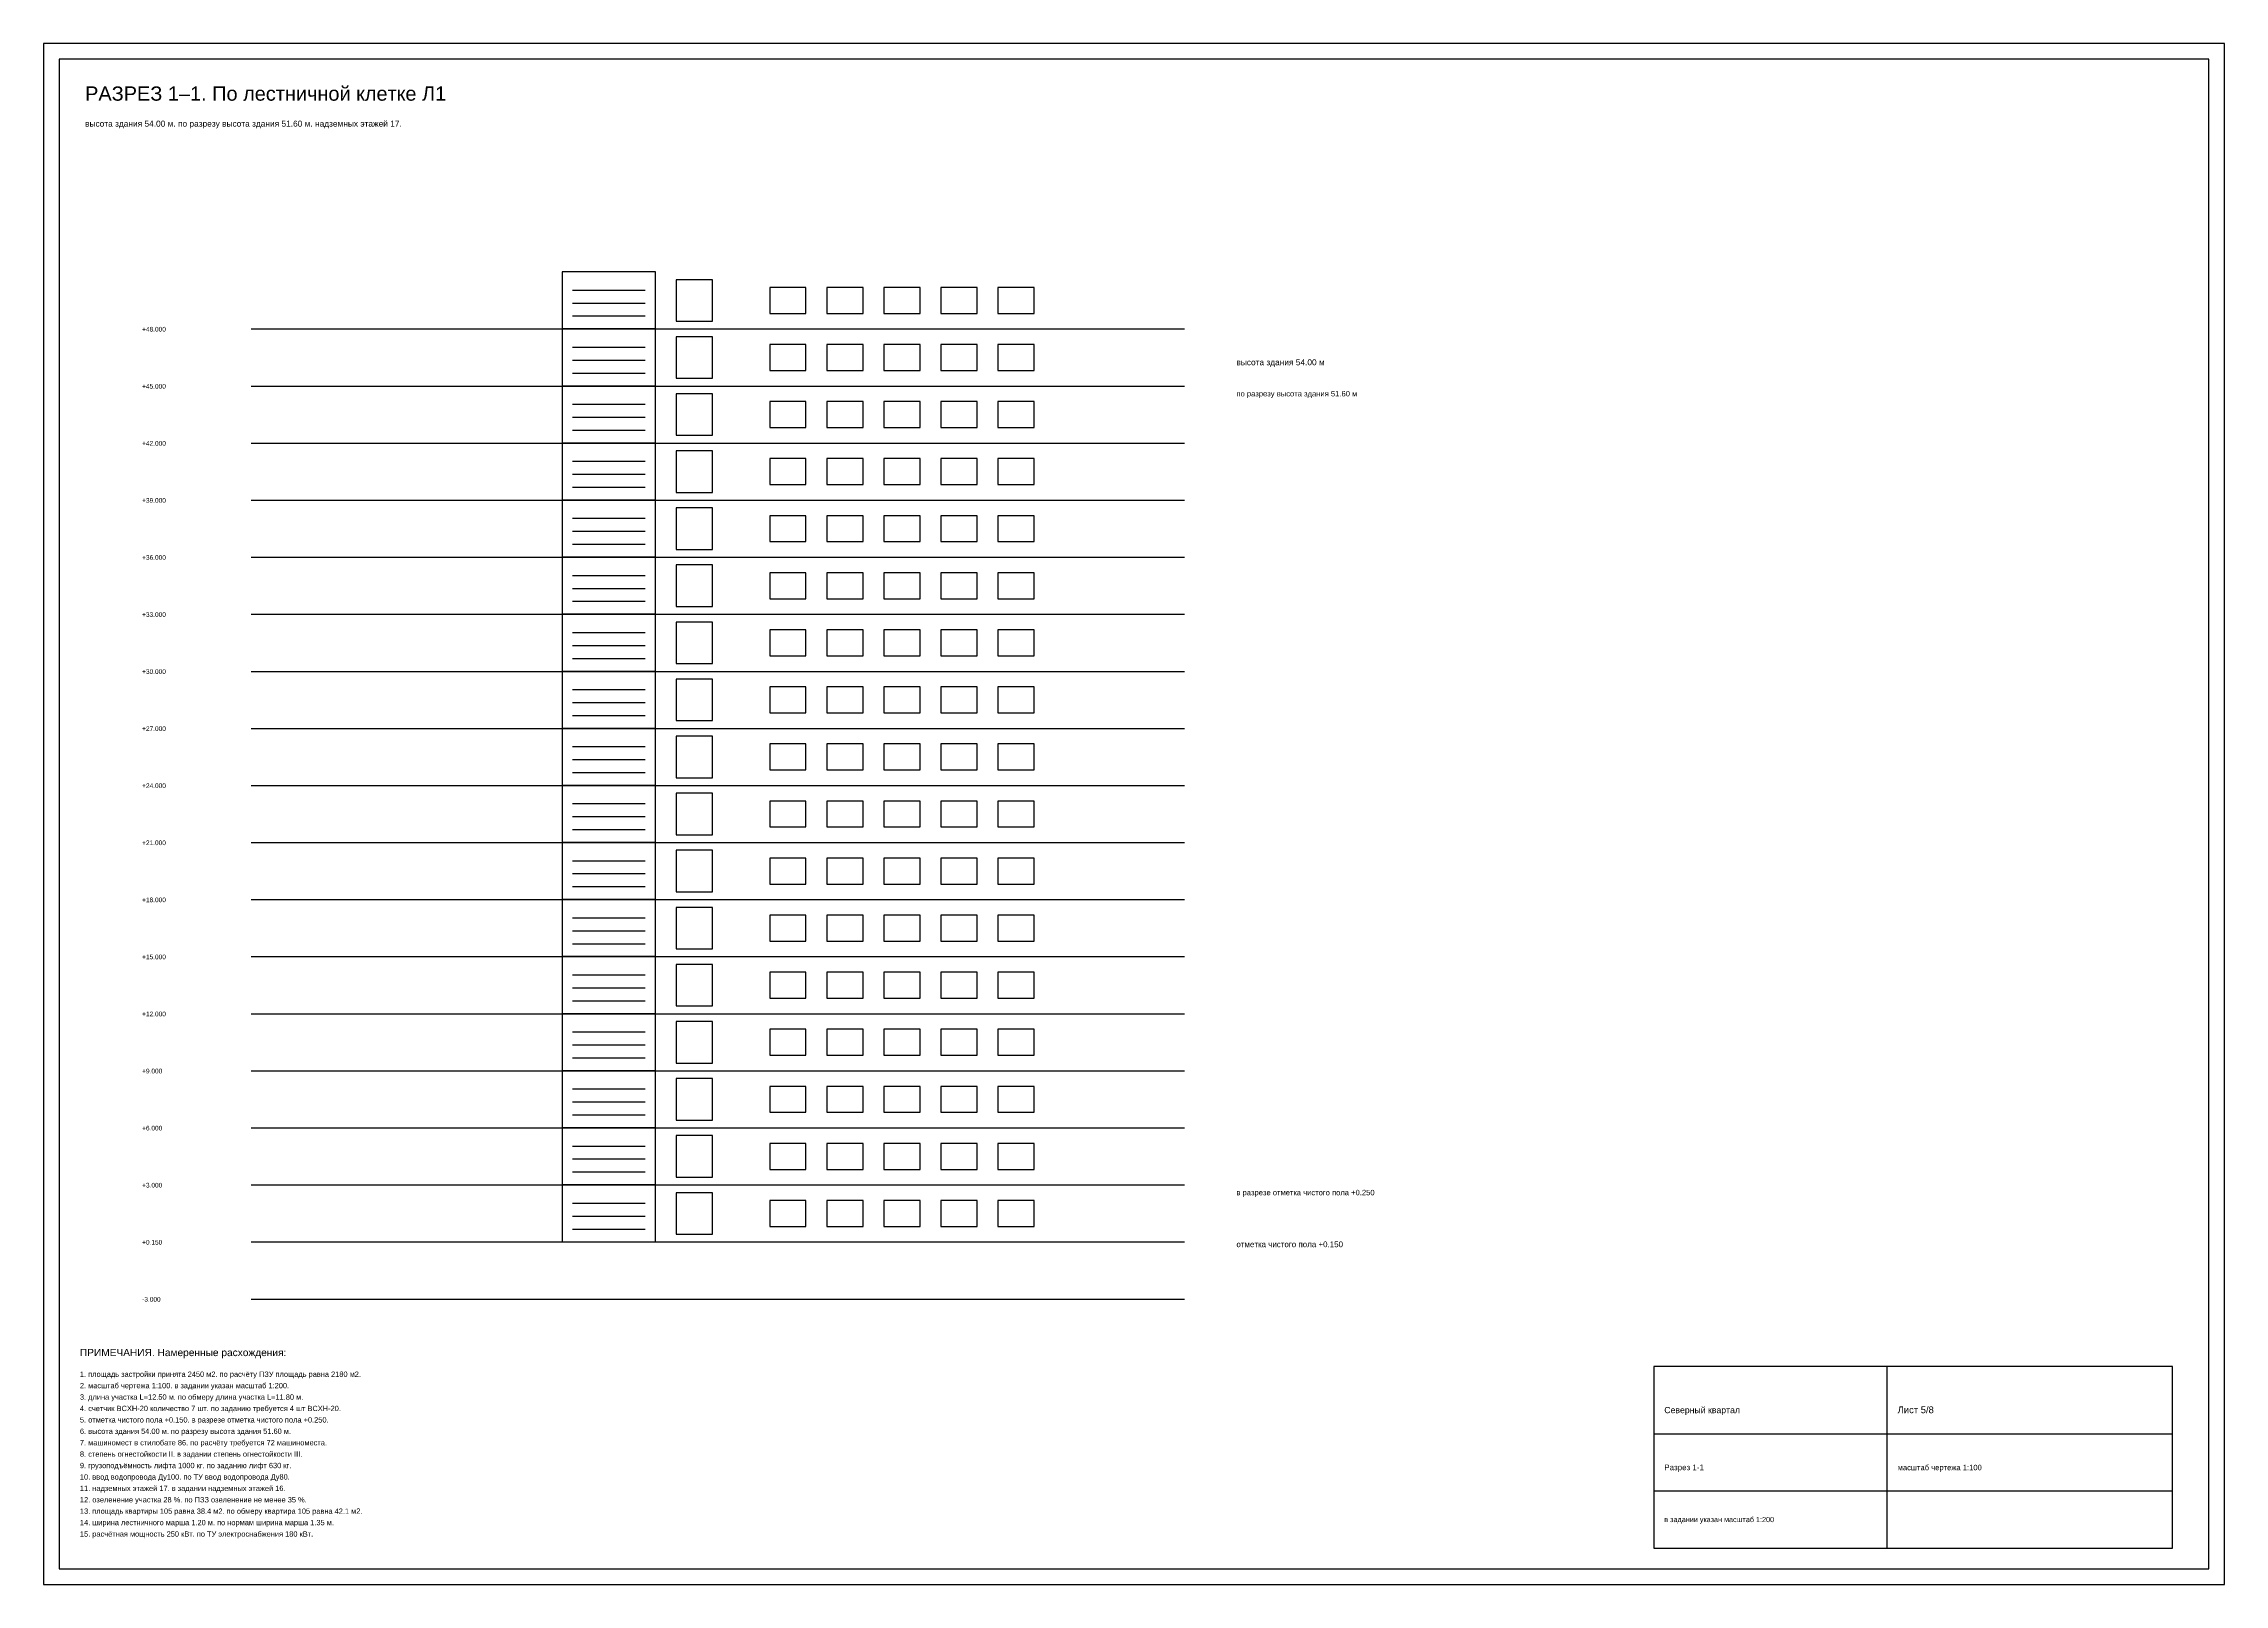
# Model space of a CAD drawing. Header units: millimetres. Extents: x 0 to 7008, y 0 to 594.
# Drawn here: x 3524 to 4365, y 0 to 594 of the extents above; entities that cross this region are included whole.
import ezdxf

# ---------------------------------------------------------------- set-up
doc = ezdxf.new("R2010")
doc.units = ezdxf.units.MM
for name, color, linetype in [('DIM', 3, 'Continuous'), ('GRAPH', 7, 'Continuous'), ('TEXT', 2, 'Continuous')]:
    doc.layers.add(name, color=color, linetype=linetype)
doc.styles.get("Standard").update_dxf_attribs({"font": 'arial.ttf'})

msp = doc.modelspace()

# ---------------------------------------------------------------- linework, layer by layer
at = {"layer": 'GRAPH'}
for p, q in [((4359, 588), (3530, 588)), ((3530, 588), (3530, 6)), ((4359, 6), (4359, 588)), ((3760, 506), (3724, 506)), ((3724, 506), (3724, 484)), ((3760, 484), (3760, 506)), ((3728, 499), (3756, 499)), ((3782, 503), (3768, 503)), ((3768, 503), (3768, 487)), ((3782, 487), (3782, 503)), ((3818, 500), (3804, 500)), ((3804, 500), (3804, 490)), ((3818, 490), (3818, 500)), ((3840, 500), (3826, 500)), ((3826, 500), (3826, 490)), ((3840, 490), (3840, 500)), ((3862, 500), (3848, 500)), ((3848, 500), (3848, 490)), ((3862, 490), (3862, 500)), ((3884, 500), (3870, 500)), ((3870, 500), (3870, 490)), ((3884, 490), (3884, 500)), ((3906, 500), (3892, 500)), ((3892, 500), (3892, 490)), ((3906, 490), (3906, 500)), ((3728, 494), (3756, 494)), ((3728, 489), (3756, 489)), ((3804, 490), (3818, 490)), ((3826, 490), (3840, 490)), ((3848, 490), (3862, 490)), ((3870, 490), (3884, 490)), ((3892, 490), (3906, 490)), ((3604, 484), (3964, 484)), ((3760, 484), (3724, 484)), ((3724, 484), (3724, 462)), ((3724, 484), (3760, 484)), ((3760, 462), (3760, 484)), ((3768, 487), (3782, 487)), ((3782, 481), (3768, 481)), ((3768, 481), (3768, 465)), ((3782, 465), (3782, 481)), ((3728, 477), (3756, 477)), ((3728, 472), (3756, 472)), ((3818, 478), (3804, 478)), ((3804, 478), (3804, 468)), ((3818, 468), (3818, 478)), ((3840, 478), (3826, 478)), ((3826, 478), (3826, 468)), ((3840, 468), (3840, 478)), ((3862, 478), (3848, 478)), ((3848, 478), (3848, 468)), ((3862, 468), (3862, 478)), ((3884, 478), (3870, 478)), ((3870, 478), (3870, 468)), ((3884, 468), (3884, 478)), ((3906, 478), (3892, 478)), ((3892, 478), (3892, 468)), ((3906, 468), (3906, 478)), ((3728, 467), (3756, 467)), ((3768, 465), (3782, 465)), ((3804, 468), (3818, 468)), ((3826, 468), (3840, 468)), ((3848, 468), (3862, 468)), ((3870, 468), (3884, 468)), ((3892, 468), (3906, 468)), ((3604, 462), (3964, 462)), ((3760, 462), (3724, 462)), ((3724, 462), (3724, 440)), ((3724, 462), (3760, 462)), ((3728, 455), (3756, 455)), ((3760, 440), (3760, 462)), ((3782, 459), (3768, 459)), ((3768, 459), (3768, 443)), ((3782, 443), (3782, 459)), ((3818, 456), (3804, 456)), ((3804, 456), (3804, 446)), ((3818, 446), (3818, 456)), ((3840, 456), (3826, 456)), ((3826, 456), (3826, 446)), ((3840, 446), (3840, 456)), ((3862, 456), (3848, 456)), ((3848, 456), (3848, 446)), ((3862, 446), (3862, 456)), ((3884, 456), (3870, 456)), ((3870, 456), (3870, 446)), ((3884, 446), (3884, 456)), ((3906, 456), (3892, 456)), ((3892, 456), (3892, 446)), ((3906, 446), (3906, 456)), ((3728, 450), (3756, 450)), ((3804, 446), (3818, 446)), ((3826, 446), (3840, 446)), ((3848, 446), (3862, 446)), ((3870, 446), (3884, 446)), ((3892, 446), (3906, 446)), ((3604, 440), (3964, 440)), ((3760, 440), (3724, 440)), ((3724, 440), (3724, 418)), ((3724, 440), (3760, 440)), ((3728, 445), (3756, 445)), ((3760, 418), (3760, 440)), ((3768, 443), (3782, 443)), ((3728, 433), (3756, 433)), ((3782, 437), (3768, 437)), ((3768, 437), (3768, 421)), ((3782, 421), (3782, 437)), ((3818, 434), (3804, 434)), ((3804, 434), (3804, 424)), ((3818, 424), (3818, 434)), ((3840, 434), (3826, 434)), ((3826, 434), (3826, 424)), ((3840, 424), (3840, 434)), ((3862, 434), (3848, 434)), ((3848, 434), (3848, 424)), ((3862, 424), (3862, 434)), ((3884, 434), (3870, 434)), ((3870, 434), (3870, 424)), ((3884, 424), (3884, 434)), ((3906, 434), (3892, 434)), ((3892, 434), (3892, 424)), ((3906, 424), (3906, 434)), ((3728, 428), (3756, 428)), ((3728, 423), (3756, 423)), ((3768, 421), (3782, 421)), ((3804, 424), (3818, 424)), ((3826, 424), (3840, 424)), ((3848, 424), (3862, 424)), ((3870, 424), (3884, 424)), ((3892, 424), (3906, 424)), ((3604, 418), (3964, 418)), ((3760, 418), (3724, 418)), ((3724, 418), (3724, 396)), ((3724, 418), (3760, 418)), ((3760, 396), (3760, 418)), ((3782, 415), (3768, 415)), ((3768, 415), (3768, 399)), ((3782, 399), (3782, 415)), ((3728, 411), (3756, 411)), ((3728, 406), (3756, 406)), ((3818, 412), (3804, 412)), ((3804, 412), (3804, 402)), ((3818, 402), (3818, 412)), ((3840, 412), (3826, 412)), ((3826, 412), (3826, 402)), ((3840, 402), (3840, 412)), ((3862, 412), (3848, 412)), ((3848, 412), (3848, 402)), ((3862, 402), (3862, 412)), ((3884, 412), (3870, 412)), ((3870, 412), (3870, 402)), ((3884, 402), (3884, 412)), ((3906, 412), (3892, 412)), ((3892, 412), (3892, 402)), ((3906, 402), (3906, 412)), ((3604, 396), (3964, 396)), ((3760, 396), (3724, 396)), ((3724, 396), (3724, 374)), ((3724, 396), (3760, 396)), ((3728, 401), (3756, 401)), ((3760, 374), (3760, 396)), ((3768, 399), (3782, 399)), ((3804, 402), (3818, 402)), ((3826, 402), (3840, 402)), ((3848, 402), (3862, 402)), ((3870, 402), (3884, 402)), ((3892, 402), (3906, 402)), ((3728, 389), (3756, 389)), ((3782, 393), (3768, 393)), ((3768, 393), (3768, 377)), ((3782, 377), (3782, 393)), ((3818, 390), (3804, 390)), ((3804, 390), (3804, 380)), ((3818, 380), (3818, 390)), ((3840, 390), (3826, 390)), ((3826, 390), (3826, 380)), ((3840, 380), (3840, 390)), ((3862, 390), (3848, 390)), ((3848, 390), (3848, 380)), ((3862, 380), (3862, 390)), ((3884, 390), (3870, 390)), ((3870, 390), (3870, 380)), ((3884, 380), (3884, 390)), ((3906, 390), (3892, 390)), ((3892, 390), (3892, 380)), ((3906, 380), (3906, 390)), ((3728, 384), (3756, 384)), ((3728, 379), (3756, 379)), ((3804, 380), (3818, 380)), ((3826, 380), (3840, 380)), ((3848, 380), (3862, 380)), ((3870, 380), (3884, 380)), ((3892, 380), (3906, 380)), ((3604, 374), (3964, 374)), ((3760, 374), (3724, 374)), ((3724, 374), (3724, 352)), ((3724, 374), (3760, 374)), ((3760, 352), (3760, 374)), ((3768, 377), (3782, 377)), ((3782, 371), (3768, 371)), ((3768, 371), (3768, 355)), ((3782, 355), (3782, 371)), ((3728, 367), (3756, 367)), ((3728, 362), (3756, 362)), ((3818, 368), (3804, 368)), ((3804, 368), (3804, 358)), ((3818, 358), (3818, 368)), ((3840, 368), (3826, 368)), ((3826, 368), (3826, 358)), ((3840, 358), (3840, 368)), ((3862, 368), (3848, 368)), ((3848, 368), (3848, 358)), ((3862, 358), (3862, 368)), ((3884, 368), (3870, 368)), ((3870, 368), (3870, 358)), ((3884, 358), (3884, 368)), ((3906, 368), (3892, 368)), ((3892, 368), (3892, 358)), ((3906, 358), (3906, 368)), ((3728, 357), (3756, 357)), ((3768, 355), (3782, 355)), ((3804, 358), (3818, 358)), ((3826, 358), (3840, 358)), ((3848, 358), (3862, 358)), ((3870, 358), (3884, 358)), ((3892, 358), (3906, 358)), ((3604, 352), (3964, 352)), ((3760, 352), (3724, 352)), ((3724, 352), (3724, 330)), ((3724, 352), (3760, 352)), ((3728, 345), (3756, 345)), ((3760, 330), (3760, 352)), ((3782, 349), (3768, 349)), ((3768, 349), (3768, 333)), ((3782, 333), (3782, 349)), ((3818, 346), (3804, 346)), ((3804, 346), (3804, 336)), ((3818, 336), (3818, 346)), ((3840, 346), (3826, 346)), ((3826, 346), (3826, 336)), ((3840, 336), (3840, 346)), ((3862, 346), (3848, 346)), ((3848, 346), (3848, 336)), ((3862, 336), (3862, 346)), ((3884, 346), (3870, 346)), ((3870, 346), (3870, 336)), ((3884, 336), (3884, 346)), ((3906, 346), (3892, 346)), ((3892, 346), (3892, 336)), ((3906, 336), (3906, 346)), ((3728, 340), (3756, 340)), ((3604, 330), (3964, 330)), ((3760, 330), (3724, 330)), ((3724, 330), (3724, 308)), ((3724, 330), (3760, 330)), ((3728, 335), (3756, 335)), ((3760, 308), (3760, 330)), ((3768, 333), (3782, 333)), ((3804, 336), (3818, 336)), ((3826, 336), (3840, 336)), ((3848, 336), (3862, 336)), ((3870, 336), (3884, 336)), ((3892, 336), (3906, 336)), ((3728, 323), (3756, 323)), ((3782, 327), (3768, 327)), ((3768, 327), (3768, 311)), ((3782, 311), (3782, 327)), ((3818, 324), (3804, 324)), ((3804, 324), (3804, 314)), ((3818, 314), (3818, 324)), ((3840, 324), (3826, 324)), ((3826, 324), (3826, 314)), ((3840, 314), (3840, 324)), ((3862, 324), (3848, 324)), ((3848, 324), (3848, 314)), ((3862, 314), (3862, 324)), ((3884, 324), (3870, 324)), ((3870, 324), (3870, 314)), ((3884, 314), (3884, 324)), ((3906, 324), (3892, 324)), ((3892, 324), (3892, 314)), ((3906, 314), (3906, 324)), ((3728, 318), (3756, 318)), ((3728, 313), (3756, 313)), ((3804, 314), (3818, 314)), ((3826, 314), (3840, 314)), ((3848, 314), (3862, 314)), ((3870, 314), (3884, 314)), ((3892, 314), (3906, 314)), ((3604, 308), (3964, 308)), ((3760, 308), (3724, 308)), ((3724, 308), (3724, 286)), ((3724, 308), (3760, 308)), ((3760, 286), (3760, 308)), ((3768, 311), (3782, 311)), ((3782, 305), (3768, 305)), ((3768, 305), (3768, 289)), ((3782, 289), (3782, 305)), ((3728, 301), (3756, 301)), ((3728, 296), (3756, 296)), ((3818, 302), (3804, 302)), ((3804, 302), (3804, 292)), ((3818, 292), (3818, 302)), ((3840, 302), (3826, 302)), ((3826, 302), (3826, 292)), ((3840, 292), (3840, 302)), ((3862, 302), (3848, 302)), ((3848, 302), (3848, 292)), ((3862, 292), (3862, 302)), ((3884, 302), (3870, 302)), ((3870, 302), (3870, 292)), ((3884, 292), (3884, 302)), ((3906, 302), (3892, 302)), ((3892, 302), (3892, 292)), ((3906, 292), (3906, 302)), ((3604, 286), (3964, 286)), ((3760, 286), (3724, 286)), ((3724, 286), (3724, 264)), ((3724, 286), (3760, 286)), ((3728, 291), (3756, 291)), ((3760, 264), (3760, 286)), ((3768, 289), (3782, 289)), ((3804, 292), (3818, 292)), ((3826, 292), (3840, 292)), ((3848, 292), (3862, 292)), ((3870, 292), (3884, 292)), ((3892, 292), (3906, 292)), ((3728, 279), (3756, 279)), ((3782, 283), (3768, 283)), ((3768, 283), (3768, 267)), ((3782, 267), (3782, 283)), ((3818, 280), (3804, 280)), ((3804, 280), (3804, 270)), ((3818, 270), (3818, 280)), ((3840, 280), (3826, 280)), ((3826, 280), (3826, 270)), ((3840, 270), (3840, 280)), ((3862, 280), (3848, 280)), ((3848, 280), (3848, 270)), ((3862, 270), (3862, 280)), ((3884, 280), (3870, 280)), ((3870, 280), (3870, 270)), ((3884, 270), (3884, 280)), ((3906, 280), (3892, 280)), ((3892, 280), (3892, 270)), ((3906, 270), (3906, 280)), ((3728, 274), (3756, 274)), ((3804, 270), (3818, 270)), ((3826, 270), (3840, 270)), ((3848, 270), (3862, 270)), ((3870, 270), (3884, 270)), ((3892, 270), (3906, 270)), ((3604, 264), (3964, 264)), ((3760, 264), (3724, 264)), ((3724, 264), (3724, 242)), ((3724, 264), (3760, 264)), ((3728, 269), (3756, 269)), ((3760, 242), (3760, 264)), ((3768, 267), (3782, 267)), ((3782, 261), (3768, 261)), ((3768, 261), (3768, 245)), ((3782, 245), (3782, 261)), ((3728, 257), (3756, 257)), ((3818, 258), (3804, 258)), ((3804, 258), (3804, 248)), ((3818, 248), (3818, 258)), ((3840, 258), (3826, 258)), ((3826, 258), (3826, 248)), ((3840, 248), (3840, 258)), ((3862, 258), (3848, 258)), ((3848, 258), (3848, 248)), ((3862, 248), (3862, 258)), ((3884, 258), (3870, 258)), ((3870, 258), (3870, 248)), ((3884, 248), (3884, 258)), ((3906, 258), (3892, 258)), ((3892, 258), (3892, 248)), ((3906, 248), (3906, 258)), ((3728, 252), (3756, 252)), ((3728, 247), (3756, 247)), ((3768, 245), (3782, 245)), ((3804, 248), (3818, 248)), ((3826, 248), (3840, 248)), ((3848, 248), (3862, 248)), ((3870, 248), (3884, 248)), ((3892, 248), (3906, 248)), ((3604, 242), (3964, 242)), ((3760, 242), (3724, 242)), ((3724, 242), (3724, 220)), ((3724, 242), (3760, 242)), ((3760, 220), (3760, 242)), ((3782, 239), (3768, 239)), ((3768, 239), (3768, 223)), ((3782, 223), (3782, 239)), ((3818, 236), (3804, 236)), ((3804, 236), (3804, 226)), ((3818, 226), (3818, 236)), ((3840, 236), (3826, 236)), ((3826, 236), (3826, 226)), ((3840, 226), (3840, 236)), ((3862, 236), (3848, 236)), ((3848, 236), (3848, 226)), ((3862, 226), (3862, 236)), ((3884, 236), (3870, 236)), ((3870, 236), (3870, 226)), ((3884, 226), (3884, 236)), ((3906, 236), (3892, 236)), ((3892, 236), (3892, 226)), ((3906, 226), (3906, 236)), ((3728, 235), (3756, 235)), ((3728, 230), (3756, 230)), ((3604, 220), (3964, 220)), ((3760, 220), (3724, 220)), ((3724, 220), (3724, 198)), ((3724, 220), (3760, 220)), ((3728, 225), (3756, 225)), ((3760, 198), (3760, 220)), ((3768, 223), (3782, 223)), ((3804, 226), (3818, 226)), ((3826, 226), (3840, 226)), ((3848, 226), (3862, 226)), ((3870, 226), (3884, 226)), ((3892, 226), (3906, 226)), ((3728, 213), (3756, 213)), ((3782, 217), (3768, 217)), ((3768, 217), (3768, 201)), ((3782, 201), (3782, 217)), ((3818, 214), (3804, 214)), ((3804, 214), (3804, 204)), ((3818, 204), (3818, 214)), ((3840, 214), (3826, 214)), ((3826, 214), (3826, 204)), ((3840, 204), (3840, 214)), ((3862, 214), (3848, 214)), ((3848, 214), (3848, 204)), ((3862, 204), (3862, 214)), ((3884, 214), (3870, 214)), ((3870, 214), (3870, 204)), ((3884, 204), (3884, 214)), ((3906, 214), (3892, 214)), ((3892, 214), (3892, 204)), ((3906, 204), (3906, 214)), ((3728, 208), (3756, 208)), ((3728, 203), (3756, 203)), ((3804, 204), (3818, 204)), ((3826, 204), (3840, 204)), ((3848, 204), (3862, 204)), ((3870, 204), (3884, 204)), ((3892, 204), (3906, 204)), ((3604, 198), (3964, 198)), ((3760, 198), (3724, 198)), ((3724, 198), (3724, 176)), ((3724, 198), (3760, 198)), ((3760, 176), (3760, 198)), ((3768, 201), (3782, 201)), ((3782, 195), (3768, 195)), ((3768, 195), (3768, 179)), ((3782, 179), (3782, 195)), ((3728, 191), (3756, 191)), ((3728, 186), (3756, 186)), ((3818, 192), (3804, 192)), ((3804, 192), (3804, 182)), ((3818, 182), (3818, 192)), ((3840, 192), (3826, 192)), ((3826, 192), (3826, 182)), ((3840, 182), (3840, 192)), ((3862, 192), (3848, 192)), ((3848, 192), (3848, 182)), ((3862, 182), (3862, 192)), ((3884, 192), (3870, 192)), ((3870, 192), (3870, 182)), ((3884, 182), (3884, 192)), ((3906, 192), (3892, 192)), ((3892, 192), (3892, 182)), ((3906, 182), (3906, 192)), ((3728, 181), (3756, 181)), ((3768, 179), (3782, 179)), ((3804, 182), (3818, 182)), ((3826, 182), (3840, 182)), ((3848, 182), (3862, 182)), ((3870, 182), (3884, 182)), ((3892, 182), (3906, 182)), ((3604, 176), (3964, 176)), ((3760, 176), (3724, 176)), ((3724, 176), (3724, 154)), ((3724, 176), (3760, 176)), ((3728, 169), (3756, 169)), ((3760, 154), (3760, 176)), ((3782, 173), (3768, 173)), ((3768, 173), (3768, 157)), ((3782, 157), (3782, 173)), ((3818, 170), (3804, 170)), ((3804, 170), (3804, 160)), ((3818, 160), (3818, 170)), ((3840, 170), (3826, 170)), ((3826, 170), (3826, 160)), ((3840, 160), (3840, 170)), ((3862, 170), (3848, 170)), ((3848, 170), (3848, 160)), ((3862, 160), (3862, 170)), ((3884, 170), (3870, 170)), ((3870, 170), (3870, 160)), ((3884, 160), (3884, 170)), ((3906, 170), (3892, 170)), ((3892, 170), (3892, 160)), ((3906, 160), (3906, 170)), ((3728, 164), (3756, 164)), ((3804, 160), (3818, 160)), ((3826, 160), (3840, 160)), ((3848, 160), (3862, 160)), ((3870, 160), (3884, 160)), ((3892, 160), (3906, 160)), ((3604, 154), (3964, 154)), ((3760, 154), (3724, 154)), ((3724, 154), (3724, 132)), ((3724, 154), (3760, 154)), ((3728, 159), (3756, 159)), ((3760, 132), (3760, 154)), ((3768, 157), (3782, 157)), ((3728, 147), (3756, 147)), ((3782, 151), (3768, 151)), ((3768, 151), (3768, 135)), ((3782, 135), (3782, 151)), ((3818, 148), (3804, 148)), ((3804, 148), (3804, 138)), ((3818, 138), (3818, 148)), ((3840, 148), (3826, 148)), ((3826, 148), (3826, 138)), ((3840, 138), (3840, 148)), ((3862, 148), (3848, 148)), ((3848, 148), (3848, 138)), ((3862, 138), (3862, 148)), ((3884, 148), (3870, 148)), ((3870, 148), (3870, 138)), ((3884, 138), (3884, 148)), ((3906, 148), (3892, 148)), ((3892, 148), (3892, 138)), ((3906, 138), (3906, 148)), ((3728, 142), (3756, 142)), ((3728, 137), (3756, 137)), ((3768, 135), (3782, 135)), ((3804, 138), (3818, 138)), ((3826, 138), (3840, 138)), ((3848, 138), (3862, 138)), ((3870, 138), (3884, 138)), ((3892, 138), (3906, 138)), ((3604, 132), (3964, 132)), ((3724, 132), (3760, 132)), ((3604, 110), (3964, 110)), ((4345, 84), (4145, 84)), ((4145, 84), (4145, 14)), ((4235, 14), (4235, 84)), ((4345, 14), (4345, 84)), ((4145, 58), (4345, 58)), ((4145, 36), (4345, 36)), ((4145, 14), (4345, 14)), ((3530, 6), (4359, 6))]:
    msp.add_line(p, q, dxfattribs=at)
msp.add_lwpolyline([(3524, 0), (4365, 0), (4365, 594), (3524, 594)], close=True, dxfattribs=at)

# ---------------------------------------------------------------- texts
at = {"layer": 'DIM'}
for s, height, p in [('+48.000', 1.8, (3562, 483)), ('высота здания 54.00 м', 2.3, (3984, 470)), ('+45.000', 1.8, (3562, 461)), ('по разрезу высота здания 51.60 м', 2.1, (3984, 458)), ('+42.000', 1.8, (3562, 439)), ('+39.000', 1.8, (3562, 417)), ('+36.000', 1.8, (3562, 395)), ('+33.000', 1.8, (3562, 373)), ('+30.000', 1.8, (3562, 351)), ('+27.000', 1.8, (3562, 329)), ('+24.000', 1.8, (3562, 307)), ('+21.000', 1.8, (3562, 285)), ('+18.000', 1.8, (3562, 263)), ('+15.000', 1.8, (3562, 241)), ('+12.000', 1.8, (3562, 219)), ('+9.000', 1.8, (3562, 197)), ('+6.000', 1.8, (3562, 175)), ('+3.000', 1.8, (3562, 153)), ('в разрезе отметка чистого пола +0.250', 2.1, (3984, 150)), ('+0.150', 1.8, (3562, 131)), ('отметка чистого пола +0.150', 2.2, (3984, 130)), ('-3.000', 1.8, (3562, 109))]:
    msp.add_text(s, height=height, dxfattribs=at).set_placement(p)
at = {"layer": 'TEXT'}
for s, height, p in [('РАЗРЕЗ 1–1. По лестничной клетке Л1', 5.5, (3540, 572)), ('высота здания 54.00 м. по разрезу высота здания 51.60 м. надземных этажей 17.', 2.3, (3540, 562)), ('ПРИМЕЧАНИЯ. Намеренные расхождения:', 2.8, (3538, 88)), ('2. масштаб чертежа 1:100. в задании указан масштаб 1:200.', 2.05, (3538, 75.6)), ('1. площадь застройки принята 2450 м2. по расчёту ПЗУ площадь равна 2180 м2.', 2.05, (3538, 80)), ('4. счетчик ВСХН-20 количество 7 шт. по заданию требуется 4 шт ВСХН-20.', 2.05, (3538, 66.8)), ('3. длина участка L=12.50 м. по обмеру длина участка L=11.80 м.', 2.05, (3538, 71.2)), ('Северный квартал', 2.4, (4149, 66)), ('Лист 5/8', 2.6, (4239, 66)), ('5. отметка чистого пола +0.150. в разрезе отметка чистого пола +0.250.', 2.05, (3538, 62.4)), ('6. высота здания 54.00 м. по разрезу высота здания 51.60 м.', 2.05, (3538, 58)), ('8. степень огнестойкости II. в задании степень огнестойкости III.', 2.05, (3538, 49.2)), ('7. машиномест в стилобате 86. по расчёту требуется 72 машиноместа.', 2.05, (3538, 53.6)), ('9. грузоподъёмность лифта 1000 кг. по заданию лифт 630 кг.', 2.05, (3538, 44.8)), ('10. ввод водопровода Ду100. по ТУ ввод водопровода Ду80.', 2.05, (3538, 40.4)), ('Разрез 1-1', 2.2, (4149, 44)), ('масштаб чертежа 1:100', 2.1, (4239, 44)), ('11. надземных этажей 17. в задании надземных этажей 16.', 2.05, (3538, 36)), ('12. озеленение участка 28 %. по ПЗЗ озеленение не менее 35 %.', 2.05, (3538, 31.6)), ('13. площадь квартиры 105 равна 38.4 м2. по обмеру квартира 105 равна 42.1 м2.', 2.05, (3538, 27.2)), ('в задании указан масштаб 1:200', 2, (4149, 24)), ('14. ширина лестничного марша 1.20 м. по нормам ширина марша 1.35 м.', 2.05, (3538, 22.8)), ('15. расчётная мощность 250 кВт. по ТУ электроснабжения 180 кВт.', 2.05, (3538, 18.4))]:
    msp.add_text(s, height=height, dxfattribs=at).set_placement(p)

doc.saveas('drawing.dxf')
